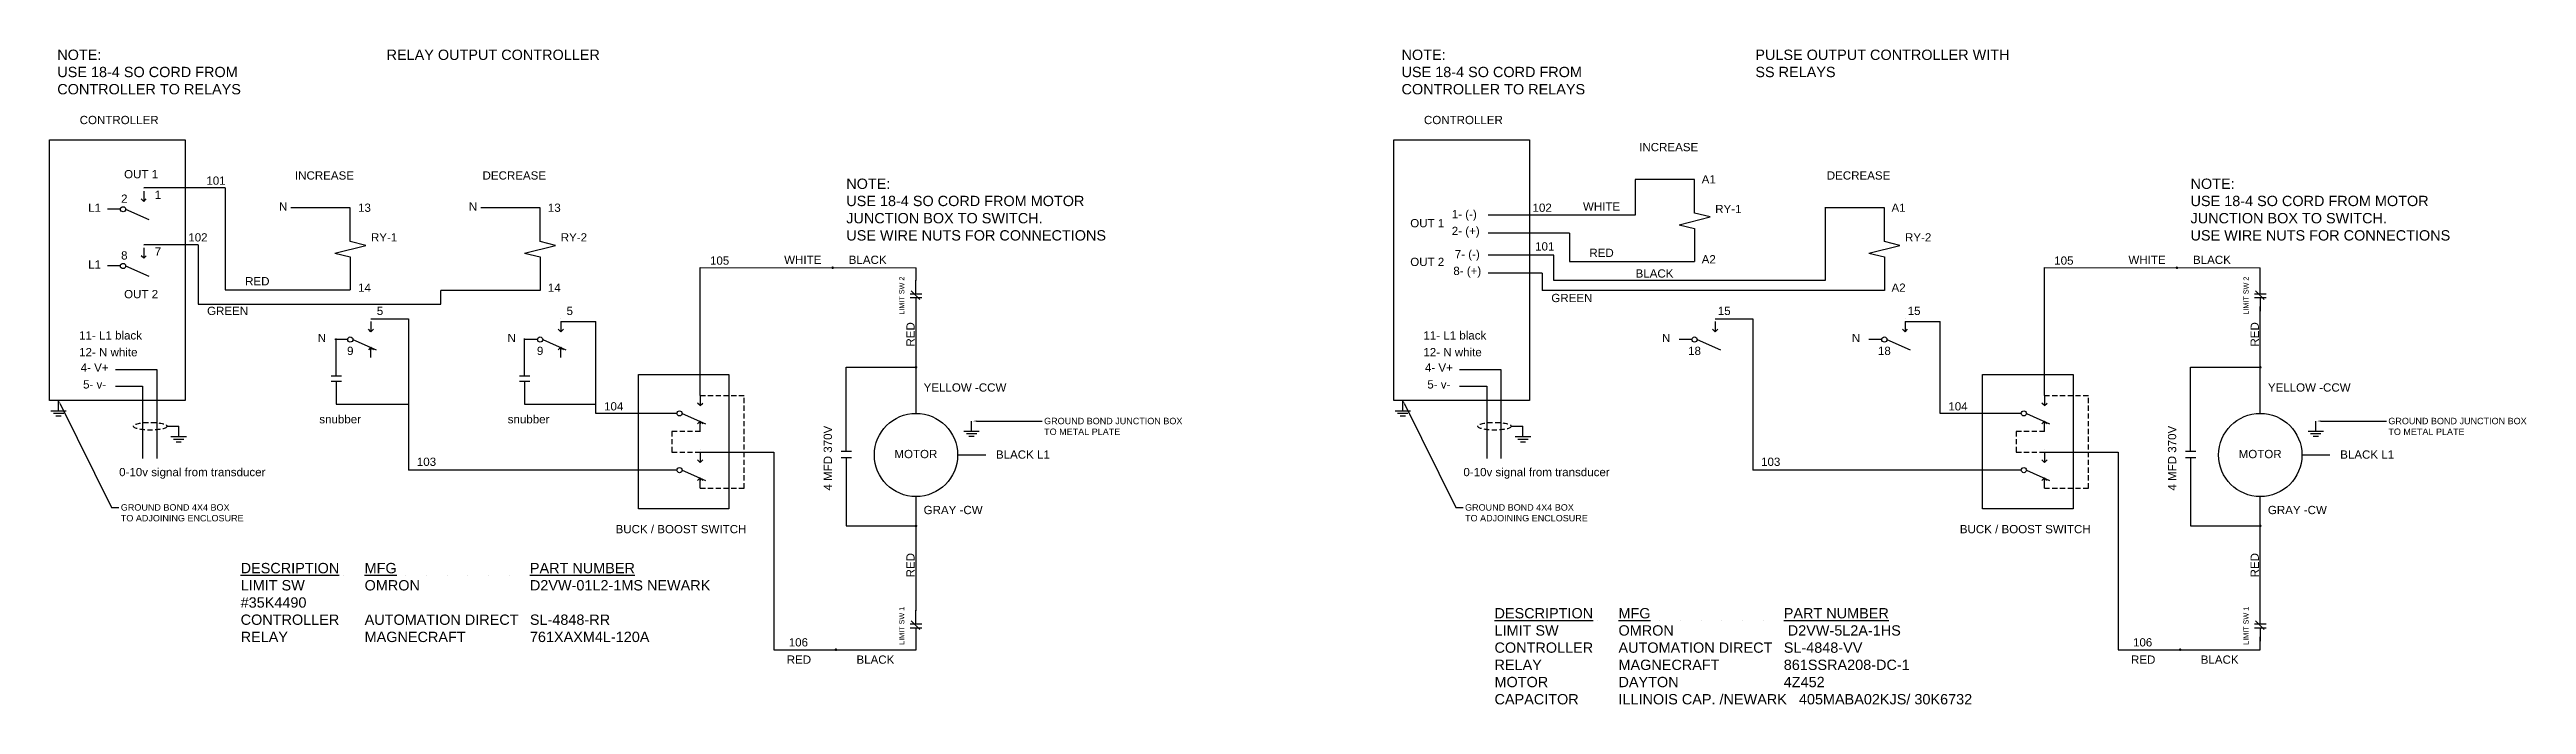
# Model space of a CAD drawing. Header units: inches. Extents: x -228 to 241, y -155 to 115.
# Drawn here: x 121.3 to 241.2, y -155.2 to -123.5 of the extents above; entities that cross this region are included whole.
import ezdxf
from ezdxf import colors
from ezdxf.entities.mleader import LeaderData, LeaderLine
from ezdxf.enums import TextEntityAlignment as Align
from ezdxf.math import Vec2, Vec3

# ---------------------------------------------------------------- set-up
doc = ezdxf.new("R2010")
doc.units = ezdxf.units.IN
doc.header["$MEASUREMENT"] = 0
doc.linetypes.add('HIDDEN', pattern=[0.375, 0.25, -0.125])
for name, color, linetype in [('-DC', 212, 'Continuous'), ('COMP', 3, 'Continuous'), ('DEVICES', 32, 'Continuous'), ('ELECTRICAL DEVICES', 30, 'Continuous'), ('FIELD WIRE - N', 255, 'HIDDEN'), ('HID', 2, 'HIDDEN'), ('PANEL', 150, 'Continuous'), ('TEXT', 4, 'Continuous'), ('WIRE', 1, 'Continuous'), ('WIRES', 1, 'Continuous')]:
    doc.layers.add(name, color=color, linetype=linetype)
doc.styles.add('Notes', font='arial.ttf', dxfattribs={"height": 0.125})
doc.styles.get("Standard").update_dxf_attribs({"font": 'arial.ttf'})

msp = doc.modelspace()

# ---------------------------------------------------------------- texts
at = {"layer": 'TEXT'}
for s, p in [('CONTROLLER', (124.681627, -127.110553)), ('CONTROLLER', (189.744127, -127.110553)), ('INCREASE', (199.681627, -128.423053)), ('OUT 1', (125.744127, -129.735553)), ('INCREASE', (134.619127, -129.798053)), ('DECREASE', (143.806627, -129.798053)), ('DECREASE', (208.869127, -129.798053)), ('2', (124.931627, -130.923053)), ('1', (126.556627, -130.735553)), ('101', (129.369127, -130.048053)), ('A1', (201.619127, -129.985553)), ('L1', (123.494127, -131.360553)), ('N', (132.619127, -131.298053)), ('13', (136.556627, -131.360553)), ('N', (141.806627, -131.298053)), ('13', (145.744127, -131.360553)), ('OUT 1', (187.994127, -132.110553)), ('102', (193.556627, -131.360553)), ('WHITE', (196.431627, -131.298053)), ('A1', (210.806627, -131.360553)), ('102', (128.494127, -132.798053)), ('101', (193.681627, -133.235553)), ('L1', (123.494127, -134.110553)), ('8', (124.931627, -133.673053)), ('7', (126.556627, -133.485553)), ('105', (153.744127, -133.923053)), ('OUT 2', (187.994127, -133.985553)), ('8- (+)', (189.931627, -134.423053)), ('7- (-)', (189.931627, -133.610553)), ('RED', (196.431627, -133.548053)), ('BLACK', (198.994127, -134.548053)), ('A2', (201.619127, -133.860553)), ('105', (218.806627, -133.923053)), ('OUT 2', (125.744127, -135.548053)), ('RED', (131.369127, -134.923053)), ('14', (136.556627, -135.235553)), ('14', (145.744127, -135.235553)), ('GREEN', (194.994127, -135.735553)), ('A2', (210.806627, -135.235553)), ('GREEN', (129.931627, -136.360553)), ('5', (137.306627, -136.360553)), ('5', (146.494127, -136.360553)), ('15', (202.369127, -136.360553)), ('15', (211.556627, -136.360553)), ('N', (134.494127, -137.673053)), ('N', (143.681627, -137.673053)), ('N', (199.556627, -137.673053)), ('N', (208.744127, -137.673053)), ('4- V+', (123.494127, -139.110553)), ('9', (135.869127, -138.298053)), ('9', (145.056627, -138.298053)), ('4- V+', (188.556627, -139.110553)), ('18', (200.931627, -138.298053)), ('18', (210.119127, -138.298053)), ('5- v-', (123.494127, -139.923053)), ('5- v-', (188.556627, -139.923053)), ('104', (148.619127, -140.985553)), ('104', (213.681627, -140.985553)), ('103', (139.556627, -143.673053)), ('MOTOR', (163.244127, -143.298053)), ('103', (204.619127, -143.673053)), ('MOTOR', (228.306627, -143.298053)), ('BUCK / BOOST SWITCH', (151.875, -146.9375)), ('BUCK / BOOST SWITCH', (216.9375, -146.9375)), ('106', (157.556627, -152.423053)), ('106', (222.619127, -152.423053))]:
    msp.add_text(s, height=0.4, dxfattribs=at).set_placement(p, align=Align.CENTER)
for s, p in [('1- (-)', (189.181627, -131.673053)), ('RY-1', (201.931627, -131.423053)), ('RY-1', (136.869127, -132.798053)), ('RY-2', (146.056627, -132.798053)), ('2- (+)', (189.181627, -132.485553)), ('RY-2', (211.119127, -132.798053)), ('11- L1 black', (122.744127, -137.548053)), ('11- L1 black', (187.806627, -137.548053)), ('12- N white', (122.744127, -138.360553)), ('12- N white', (187.806627, -138.360553)), ('snubber', (134.369127, -141.610553)), ('snubber', (143.488255, -141.610553)), ('0-10v signal from transducer', (124.681627, -144.173053)), ('0-10v signal from transducer', (189.744127, -144.173053))]:
    msp.add_text(s, height=0.4, dxfattribs=at).set_placement(p)
for s, p in [('WHITE', (156.869127, -133.485553)), ('BLACK', (159.994127, -133.485553)), ('WHITE', (221.931627, -133.485553)), ('BLACK', (225.056627, -133.485553)), ('YELLOW -CCW', (163.619127, -139.673053)), ('YELLOW -CCW', (228.681627, -139.673053)), ('BLACK L1', (167.119127, -142.923053)), ('BLACK L1', (232.181627, -142.923053)), ('GRAY -CW', (163.619127, -145.610553)), ('GRAY -CW', (228.681627, -145.610553)), ('RED', (156.994127, -152.860553)), ('BLACK', (160.369127, -152.860553)), ('RED', (222.056627, -152.860553)), ('BLACK', (225.431627, -152.860553))]:
    msp.add_text(s, height=0.4, dxfattribs=at).set_placement(p, align=Align.TOP_LEFT)
for s, p in [('RED', (163.181627, -137.298053)), ('RED', (228.244127, -137.298053)), ('4 MFD 370V', (159.181627, -143.298053)), ('4 MFD 370V', (224.244127, -143.298053)), ('RED', (163.181627, -148.485553)), ('RED', (228.244127, -148.485553))]:
    msp.add_text(s, height=0.4, rotation=90, dxfattribs=at).set_placement(p, align=Align.CENTER)
at = {"layer": 'TEXT', "char_height": 0.25, "attachment_point": 1, "style": 'Notes'}
for s, width, insert in [('{\\H2x;NOTE:\\PUSE 18-4 SO CORD FROM \\PCONTROLLER TO RELAYS }', 13.70612506, (121.6875, -123.5)), ('{\\H2x;RELAY OUTPUT CONTROLLER}', 13.70612506, (137.625, -123.5)), ('{\\H2x;NOTE:\\PUSE 18-4 SO CORD FROM \\PCONTROLLER TO RELAYS }', 13.70612506, (186.75, -123.5)), ('{\\H2x;PULSE OUTPUT CONTROLLER WITH\\PSS RELAYS}', 13.70612506, (203.875, -123.5)), ('{\\H2x;NOTE:\\PUSE 18-4 SO CORD FROM MOTOR JUNCTION BOX TO SWITCH.\\PUSE WIRE NUTS FOR CONNECTIONS}', 13.70612506, (159.875, -129.75)), ('{\\H2x;NOTE:\\PUSE 18-4 SO CORD FROM MOTOR JUNCTION BOX TO SWITCH.\\PUSE WIRE NUTS FOR CONNECTIONS}', 13.70612506, (224.9375, -129.75)), ('{\\H2x;\\LDESCRIPTION^I^IMFG^I^I^I^I^I^I^IPART NUMBER\\P\\lLIMIT SW ^I^I^IOMRON^I^I^I^I^I^ID2VW-01L2-1MS NEWARK #35K4490\\PCONTROLLER^I^IAUTOMATION DIRECT^ISL-4848-RR\\PRELAY^I^I^I^IMAGNECRAFT^I^I^I^I761XAXM4L-120A\\P}^I^I', 21.66013428, (130.5625, -148.375)), ('{\\H2x;\\LDESCRIPTION^I^IMFG^I^I^I^I^I^I^IPART NUMBER\\P\\lLIMIT SW ^I^I^IOMRON^I^I^I^I^I^I D2VW-5L2A-1HS \\H1.2261x; \\H0.81561x;\\PCONTROLLER^I^IAUTOMATION DIRECT^ISL-4848-VV\\H1.2757x; \\H0.78388x;\\PRELAY^I^I^I^IMAGNECRAFT^I^I^I^I861SSRA208-DC-1\\H1.1751x; \\H0.85096x;\\PMOTOR ^I^I^I^IDAYTON^I^I^I^I^I^I4Z452\\H1.2094x; \\H0.82689x;\\PCAPACITOR^I^IILLINOIS CAP. /NEWARK   405MABA02KJS/ 30K6732 ^I^I^I^I\\H1.198x; \\H0.83476x;\\P}^I^I{\\H1.368x; }', 28.06402016, (191.25, -150.5625))]:
    msp.add_mtext_dynamic_manual_height_columns(s, width=width, gutter_width=0.625, heights=[0], dxfattribs=dict(at, insert=insert))

# ---------------------------------------------------------------- blocks, each defined once
blk = doc.blocks.new('COILRY')
for p, q in [((0, -0.375), (0, 0)), ((0.25, -0.4375), (0, -0.375)), ((-0.25, -0.5625), (0.25, -0.4375)), ((-0.25, -0.5625), (0, -0.625)), ((0, -0.625), (0, -1))]:
    blk.add_line(p, q)
blk = doc.blocks.new('NCC')
for p, q in [((-0.5625, 0), (-1, 0)), ((-0.625, -0.125), (-0.34375, 0.15625)), ((-0.5625, 0.1875), (-0.5625, -0.1875)), ((-0.4375, 0.1875), (-0.4375, -0.1875)), ((-0.4375, 0), (0, 0))]:
    blk.add_line(p, q)
for tag, p in [('DESCRIPTL1', (-0.5, 0.375)), ('DESCRIPTL2', (-0.5, 0.25)), ('LABEL', (-0.5, -0.5))]:
    blk.add_attdef(tag, text='', height=0.1).set_placement(p, align=Align.CENTER)
at = {"flags": 3}
blk.add_attdef('DEVNAME', text='', height=0.1, dxfattribs=at).set_placement((-0.5, 0.5), align=Align.CENTER)
blk = doc.blocks.new('GND')
for p, q in [((0, -0.5), (0, 0)), ((-0.375, -0.5), (0.375, -0.5)), ((-0.25, -0.625), (0.25, -0.625)), ((-0.125, -0.75), (0.125, -0.75))]:
    blk.add_line(p, q)

# ---------------------------------------------------------------- linework, layer by layer
at = {"layer": '-DC'}
for p, q in [((136.869127, -136.548053), (138.6875, -136.548053)), ((138.6875, -136.548053), (138.6875, -143.878421)), ((201.931627, -136.548053), (203.75, -136.548053)), ((203.75, -136.548053), (203.75, -143.878421)), ((146.056627, -136.673053), (147.75, -136.673053)), ((211.119127, -136.673053), (212.8125, -136.673053))]:
    msp.add_line(p, q, dxfattribs=at)
at = {"layer": 'COMP'}
for p, q in [((125.869127, -130.235553), (125.869127, -130.235553)), ((125.869127, -130.360553), (125.869127, -130.860553)), ((124.744127, -131.235553), (124.119127, -131.235553)), ((124.994127, -131.235553), (126.119127, -131.735553)), ((125.869127, -130.860553), (125.744127, -130.735553)), ((125.869127, -130.860553), (125.994127, -130.735553)), ((125.869127, -132.985553), (125.869127, -132.985553)), ((124.744127, -133.985553), (124.119127, -133.985553)), ((124.994127, -133.985553), (126.119127, -134.485553)), ((125.869127, -133.610553), (125.744127, -133.485553)), ((125.869127, -133.110553), (125.869127, -133.610553)), ((125.869127, -133.610553), (125.994127, -133.485553)), ((136.869127, -136.548053), (136.869127, -136.548053)), ((146.056627, -136.548053), (146.056627, -136.548053)), ((201.931627, -136.548053), (201.931627, -136.548053)), ((211.119127, -136.548053), (211.119127, -136.548053)), ((135.744127, -137.548053), (135.119127, -137.548053)), ((135.994127, -137.548053), (137.119127, -138.048053)), ((136.869127, -137.173053), (136.744127, -137.048053)), ((136.869127, -136.673053), (136.869127, -137.173053)), ((136.869127, -137.173053), (136.994127, -137.048053)), ((144.931627, -137.548053), (144.306627, -137.548053)), ((145.181627, -137.548053), (146.306627, -138.048053)), ((146.056627, -137.173053), (145.931627, -137.048053)), ((146.056627, -136.673053), (146.056627, -137.173053)), ((146.056627, -137.173053), (146.181627, -137.048053)), ((200.806627, -137.548053), (200.181627, -137.548053)), ((201.056627, -137.548053), (202.181627, -138.048053)), ((201.931627, -137.173053), (201.806627, -137.048053)), ((201.931627, -136.673053), (201.931627, -137.173053)), ((201.931627, -137.173053), (202.056627, -137.048053)), ((209.994127, -137.548053), (209.369127, -137.548053)), ((210.244127, -137.548053), (211.369127, -138.048053)), ((211.119127, -137.173053), (210.994127, -137.048053)), ((211.119127, -136.673053), (211.119127, -137.173053)), ((211.119127, -137.173053), (211.244127, -137.048053)), ((136.869127, -137.923053), (136.744127, -138.048053)), ((136.869127, -138.423053), (136.869127, -137.923053)), ((136.869127, -137.923053), (136.869127, -138.048053)), ((136.869127, -137.923053), (136.994127, -138.048053)), ((146.056627, -137.923053), (145.931627, -138.048053)), ((146.056627, -138.423053), (146.056627, -137.923053)), ((146.056627, -137.923053), (146.056627, -138.048053)), ((146.056627, -137.923053), (146.181627, -138.048053)), ((152.806627, -140.128421), (152.806627, -140.128421)), ((152.806627, -140.253421), (152.806627, -140.753421)), ((217.869127, -140.128421), (217.869127, -140.128421)), ((217.869127, -140.253421), (217.869127, -140.753421)), ((151.681627, -141.128421), (151.056627, -141.128421)), ((151.931627, -141.128421), (153.056627, -141.628421)), ((152.806627, -140.753421), (152.681627, -140.628421)), ((152.806627, -140.753421), (152.931627, -140.628421)), ((216.744127, -141.128421), (216.119127, -141.128421)), ((216.994127, -141.128421), (218.119127, -141.628421)), ((217.869127, -140.753421), (217.744127, -140.628421)), ((217.869127, -140.753421), (217.994127, -140.628421)), ((152.806627, -141.503421), (152.681627, -141.628421)), ((152.806627, -141.503421), (152.931627, -141.628421)), ((152.806627, -141.503421), (152.806627, -141.628421)), ((152.806627, -142.003421), (152.806627, -141.503421)), ((217.869127, -141.503421), (217.744127, -141.628421)), ((217.869127, -141.503421), (217.994127, -141.628421)), ((217.869127, -141.503421), (217.869127, -141.628421)), ((217.869127, -142.003421), (217.869127, -141.503421)), ((152.806627, -143.503421), (152.681627, -143.378421)), ((152.806627, -142.878421), (152.806627, -142.878421)), ((152.806627, -143.003421), (152.806627, -143.503421)), ((152.806627, -143.503421), (152.931627, -143.378421)), ((159.625, -142.955368), (160.125, -142.955368)), ((159.625, -143.267868), (160.125, -143.267868)), ((217.869127, -143.503421), (217.744127, -143.378421)), ((217.869127, -142.878421), (217.869127, -142.878421)), ((217.869127, -143.003421), (217.869127, -143.503421)), ((217.869127, -143.503421), (217.994127, -143.378421)), ((224.6875, -142.955368), (225.1875, -142.955368)), ((224.6875, -143.267868), (225.1875, -143.267868)), ((151.681627, -143.878421), (151.056627, -143.878421)), ((151.931627, -143.878421), (153.056627, -144.378421)), ((152.806627, -144.253421), (152.681627, -144.378421)), ((152.806627, -144.753421), (152.806627, -144.253421)), ((152.806627, -144.253421), (152.806627, -144.378421)), ((152.806627, -144.253421), (152.931627, -144.378421)), ((216.744127, -143.878421), (216.119127, -143.878421)), ((216.994127, -143.878421), (218.119127, -144.378421)), ((217.869127, -144.253421), (217.744127, -144.378421)), ((217.869127, -144.753421), (217.869127, -144.253421)), ((217.869127, -144.253421), (217.869127, -144.378421)), ((217.869127, -144.253421), (217.994127, -144.378421))]:
    msp.add_line(p, q, dxfattribs=at)
for centre in [(124.869127, -131.235553), (124.869127, -133.985553), (135.869127, -137.548053), (145.056627, -137.548053), (200.931627, -137.548053), (210.119127, -137.548053), (151.806627, -141.128421), (216.869127, -141.128421), (151.806627, -143.878421), (216.869127, -143.878421)]:
    msp.add_circle(centre, 0.125, dxfattribs=at)
at = {"layer": 'DEVICES'}
for p, q in [((135.1875, -139.3125), (135.1875, -137.5)), ((144.306627, -139.3125), (144.306627, -137.5)), ((134.9375, -139.3125), (135.4375, -139.3125)), ((134.9375, -139.5625), (135.4375, -139.5625)), ((135.1875, -139.5625), (135.1875, -140.6875)), ((144.056627, -139.3125), (144.556627, -139.3125)), ((144.056627, -139.5625), (144.556627, -139.5625)), ((144.306627, -139.5625), (144.306627, -140.6875)), ((135.1875, -140.6875), (138.6875, -140.6875)), ((144.306627, -140.6875), (147.75, -140.6875))]:
    msp.add_line(p, q, dxfattribs=at)
for points in [[(149.8125, -139.25), (154.1875, -139.25), (154.1875, -145.75), (149.8125, -145.75)], [(214.875, -139.25), (219.25, -139.25), (219.25, -145.75), (214.875, -145.75)]]:
    msp.add_lwpolyline(points, close=True, dxfattribs=at)
at = {"layer": 'ELECTRICAL DEVICES', "ltscale": 0.1, "const_width": 0.0625}
for points in [[(159.184564, -134.071434, 1), (159.247064, -134.071434, 1)], [(224.247064, -134.071434, 1), (224.309564, -134.071434, 1)], [(163.21875, -138.892868, 1), (163.28125, -138.892868, 1)], [(228.28125, -138.892868, 1), (228.34375, -138.892868, 1)], [(163.21875, -146.580368, 1), (163.28125, -146.580368, 1)], [(228.28125, -146.580368, 1), (228.34375, -146.580368, 1)], [(159.34375, -152.580368, 1), (159.40625, -152.580368, 1)], [(224.40625, -152.580368, 1), (224.46875, -152.580368, 1)]]:
    msp.add_lwpolyline(points, format="xyb", close=True, dxfattribs=at)
at = {"layer": 'ELECTRICAL DEVICES'}
for centre in [(163.25, -143.142868), (228.3125, -143.142868)]:
    msp.add_circle(centre, 2.015564, dxfattribs=at)
at = {"layer": 'FIELD WIRE - N'}
for p, q in [((152.806627, -140.253421), (154.9375, -140.253421)), ((154.9375, -144.753421), (154.9375, -140.253421)), ((217.869127, -140.253421), (220, -140.253421)), ((220, -144.753421), (220, -140.253421)), ((152.8125, -142), (151.4375, -142)), ((151.4375, -142), (151.4375, -143)), ((217.875, -142), (216.5, -142)), ((216.5, -142), (216.5, -143)), ((151.4375, -143), (152.8125, -143)), ((216.5, -143), (217.875, -143)), ((152.806627, -144.753421), (154.9375, -144.753421)), ((217.869127, -144.753421), (220, -144.753421))]:
    msp.add_line(p, q, dxfattribs=at)
at = {"layer": 'HID'}
for centre in [(126.1875, -141.75), (191.25, -141.75)]:
    msp.add_ellipse(centre, major_axis=(0.8125, 0), ratio=0.2307692308, dxfattribs=at)
at = {"layer": 'PANEL'}
for points in [[(121.3125, -127.875), (127.875, -127.875), (127.875, -140.5), (121.3125, -140.5)], [(186.375, -127.875), (192.9375, -127.875), (192.9375, -140.5), (186.375, -140.5)]]:
    msp.add_lwpolyline(points, close=True, dxfattribs=at)
at = {"layer": 'WIRE'}
for p, q in [((129.8125, -130.205368), (125.875, -130.205368)), ((129.8125, -130.205368), (129.8125, -135.142868)), ((198.056627, -129.798053), (198.056627, -131.517868)), ((198.056627, -131.517868), (190.9375, -131.517868)), ((207.25, -131.1875), (207.25, -134.6875)), ((128.5, -132.955368), (125.875, -132.955368)), ((128.5, -132.955368), (128.5, -135.830368)), ((194.875, -132.392868), (190.9375, -132.392868)), ((194.875, -132.392868), (194.875, -133.767868)), ((152.806627, -140.253421), (152.806627, -134.0625)), ((152.806627, -134.0625), (163.25, -134.080368)), ((163.25, -134.690413), (163.25, -134.080368)), ((194.125, -133.455368), (190.9375, -133.455368)), ((194.125, -134.6875), (194.125, -133.455368)), ((194.875, -133.767868), (200.931627, -133.767868)), ((217.869127, -140.253421), (217.869127, -134.0625)), ((217.869127, -134.0625), (228.3125, -134.080368)), ((228.3125, -134.690413), (228.3125, -134.080368)), ((129.8125, -135.142868), (135.869127, -135.142868)), ((140.25, -135.830368), (140.25, -135.173053)), ((193.5625, -134.330368), (190.9375, -134.330368)), ((193.5625, -134.330368), (193.5625, -135.173053)), ((207.25, -134.6875), (194.125, -134.6875)), ((128.5, -135.830368), (140.25, -135.830368)), ((163.25, -141.142868), (163.25, -135.955368)), ((228.3125, -141.142868), (228.3125, -135.955368)), ((147.75, -141.128421), (147.75, -136.673053)), ((212.8125, -141.128421), (212.8125, -136.673053)), ((124.5, -139), (126.5, -139)), ((126.5, -139), (126.5, -143.3125)), ((159.875, -142.955368), (159.875, -138.892868)), ((159.875, -138.892868), (163.25, -138.892868)), ((189.5625, -139), (191.5625, -139)), ((191.5625, -139), (191.5625, -143.3125)), ((224.9375, -142.955368), (224.9375, -138.892868)), ((224.9375, -138.892868), (228.3125, -138.892868)), ((124.5, -139.8125), (125.8125, -139.8125)), ((125.8125, -139.8125), (125.8125, -143.3125)), ((189.5625, -139.8125), (190.875, -139.8125)), ((190.875, -139.8125), (190.875, -143.3125)), ((151.056627, -141.128421), (147.75, -141.128421)), ((216.119127, -141.128421), (212.8125, -141.128421)), ((127, -141.75), (127.5625, -141.75)), ((192.0625, -141.75), (192.625, -141.75)), ((152.806627, -143.003421), (156.375, -143.003421)), ((156.375, -143.003421), (156.375, -152.580368)), ((159.875, -143.267868), (159.875, -146.580368)), ((165.25, -143.142868), (166.625, -143.142868)), ((217.869127, -143.003421), (221.4375, -143.003421)), ((221.4375, -143.003421), (221.4375, -152.580368)), ((224.9375, -143.267868), (224.9375, -146.580368)), ((230.3125, -143.142868), (231.6875, -143.142868)), ((151.056627, -143.878421), (138.6875, -143.878421)), ((216.119127, -143.878421), (203.75, -143.878421)), ((163.25, -150.690413), (163.25, -145.158432)), ((228.3125, -150.690413), (228.3125, -145.158432)), ((159.875, -146.580368), (163.25, -146.580368)), ((224.9375, -146.580368), (228.3125, -146.580368)), ((163.25, -152.580368), (163.25, -151.955368)), ((228.3125, -152.580368), (228.3125, -151.955368)), ((156.375, -152.580368), (163.25, -152.580368)), ((221.4375, -152.580368), (228.3125, -152.580368))]:
    msp.add_line(p, q, dxfattribs=at)
at = {"layer": 'WIRES'}
for p, q in [((199.056627, -129.798053), (198.056627, -129.798053)), ((200.931627, -129.798053), (199.056627, -129.798053)), ((200.931627, -130.298053), (200.931627, -129.798053)), ((133.994127, -131.173053), (132.994127, -131.173053)), ((135.869127, -131.173053), (133.994127, -131.173053)), ((135.869127, -131.673053), (135.869127, -131.173053)), ((143.181627, -131.173053), (142.181627, -131.173053)), ((145.056627, -131.173053), (143.181627, -131.173053)), ((145.056627, -131.673053), (145.056627, -131.173053)), ((208.244127, -131.173053), (207.244127, -131.173053)), ((210.119127, -131.173053), (208.244127, -131.173053)), ((210.119127, -131.673053), (210.119127, -131.173053)), ((200.931627, -133.298053), (200.931627, -133.767868)), ((135.869127, -134.673053), (135.869127, -135.142868)), ((145.056627, -135.173053), (140.25, -135.173053)), ((145.056627, -134.673053), (145.056627, -135.173053)), ((210.119127, -135.173053), (193.5625, -135.173053)), ((210.119127, -134.673053), (210.119127, -135.173053))]:
    msp.add_line(p, q, dxfattribs=at)

# ---------------------------------------------------------------- block references
at = {"layer": 'COMP', "xscale": 3, "yscale": 3, "zscale": 3}
for p in [(200.931627, -130.298053), (135.869127, -131.673053), (145.056627, -131.673053), (210.119127, -131.673053)]:
    msp.add_blockref('COILRY', p, dxfattribs=at)
at = {"layer": 'COMP'}
ref = msp.add_blockref('NCC', (163.24791, -134.671881), dxfattribs=dict(at, xscale=1.5, yscale=1.5, zscale=1.5, rotation=90))
ref.add_attrib('DESCRIPTL1', 'LIMIT SW 2', dxfattribs={"layer": '0', "height": 0.25, "rotation": 90}).set_placement((162.68541, -135.421881), align=Align.CENTER)
ref = msp.add_blockref('NCC', (228.31041, -134.671881), dxfattribs=dict(at, xscale=1.5, yscale=1.5, zscale=1.5, rotation=90))
ref.add_attrib('DESCRIPTL1', 'LIMIT SW 2', dxfattribs={"layer": '0', "height": 0.25, "rotation": 90}).set_placement((227.74791, -135.421881), align=Align.CENTER)
ref = msp.add_blockref('NCC', (163.24791, -150.671881), dxfattribs=dict(at, xscale=1.5, yscale=1.5, zscale=1.5, rotation=90))
ref.add_attrib('DESCRIPTL1', 'LIMIT SW 1', dxfattribs={"layer": '0', "height": 0.25, "rotation": 90}).set_placement((162.68541, -151.421881), align=Align.CENTER)
ref = msp.add_blockref('NCC', (228.31041, -150.671881), dxfattribs=dict(at, xscale=1.5, yscale=1.5, zscale=1.5, rotation=90))
ref.add_attrib('DESCRIPTL1', 'LIMIT SW 1', dxfattribs={"layer": '0', "height": 0.25, "rotation": 90}).set_placement((227.74791, -151.421881), align=Align.CENTER)
at = {"layer": 'WIRE'}
for p in [(121.75, -140.5), (186.8125, -140.5), (127.5625, -141.75), (192.625, -141.75)]:
    msp.add_blockref('GND', p, dxfattribs=at)
at = {"layer": 'WIRE', "xscale": -1}
for p in [(165.9375, -141.5), (231, -141.5)]:
    msp.add_blockref('GND', p, dxfattribs=at)

msp.set_redraw_order([(e.dxf.handle, doc.entitydb.next_handle()) for e in msp.query("TEXT MTEXT ATTDEF DIMENSION ARC_DIMENSION")])  # texts and dimensions are drawn at this point

# ---------------------------------------------------------------- leaders
at = {"layer": 'TEXT'}
ml = msp.add_multileader_mtext('Standard', dxfattribs=at)
ml.set_content('{\\C256;GROUND BOND 4X4 BOX\\PTO ADJOINING ENCLOSURE}', color=256)
ml.set_leader_properties()
ml.build(insert=Vec2(0, 0))
ml.multileader.update_dxf_attribs({"dogleg_length": 0.36, "arrow_head_size": 0.18})
ctx = ml.context
ctx.base_point, ctx.char_height, ctx.arrow_head_size, ctx.landing_gap_size, ctx.plane_origin = Vec3(124.6725, -145.6875), 0.3125, 0.18, 0.09, Vec3(121.75, -140.5)
notes = []
notes.append((ctx, [(0, (1, 1, 0), (124.3125, -145.6875), (1, 0), 0.36, [(0, [(121.75, -140.5)], 0, [])])]))
ctx.mtext.insert, ctx.mtext.flow_direction = Vec3(124.7625, -145.528585), 5
ml = msp.add_multileader_mtext('Standard', dxfattribs=at)
ml.set_content('GROUND BOND JUNCTION BOX\\PTO METAL PLATE', color=256)
ml.set_leader_properties()
ml.build(insert=Vec2(0, 0))
ml.multileader.update_dxf_attribs({"dogleg_length": 0.36, "arrow_head_size": 0.18})
ctx = ml.context
ctx.base_point, ctx.char_height, ctx.arrow_head_size, ctx.landing_gap_size, ctx.plane_origin = Vec3(169.36, -141.5), 0.3125, 0.18, 0.09, Vec3(166, -141.5)
notes.append((ctx, [(0, (1, 1, 0), (169, -141.5), (1, 0), 0.36, [(0, [(166, -141.5)], 0, [])])]))
ctx.mtext.insert, ctx.mtext.flow_direction = Vec3(169.45, -141.341085), 5
ml = msp.add_multileader_mtext('Standard', dxfattribs=at)
ml.set_content('{\\C256;GROUND BOND 4X4 BOX\\PTO ADJOINING ENCLOSURE}', color=256)
ml.set_leader_properties()
ml.build(insert=Vec2(0, 0))
ml.multileader.update_dxf_attribs({"dogleg_length": 0.36, "arrow_head_size": 0.18})
ctx = ml.context
ctx.base_point, ctx.char_height, ctx.arrow_head_size, ctx.landing_gap_size, ctx.plane_origin = Vec3(189.735, -145.6875), 0.3125, 0.18, 0.09, Vec3(186.8125, -140.5)
notes.append((ctx, [(0, (1, 1, 0), (189.375, -145.6875), (1, 0), 0.36, [(0, [(186.8125, -140.5)], 0, [])])]))
ctx.mtext.insert, ctx.mtext.flow_direction = Vec3(189.825, -145.528585), 5
ml = msp.add_multileader_mtext('Standard', dxfattribs=at)
ml.set_content('GROUND BOND JUNCTION BOX\\PTO METAL PLATE', color=256)
ml.set_leader_properties()
ml.build(insert=Vec2(0, 0))
ml.multileader.update_dxf_attribs({"dogleg_length": 0.36, "arrow_head_size": 0.18})
ctx = ml.context
ctx.base_point, ctx.char_height, ctx.arrow_head_size, ctx.landing_gap_size, ctx.plane_origin = Vec3(234.4225, -141.5), 0.3125, 0.18, 0.09, Vec3(231.0625, -141.5)
notes.append((ctx, [(0, (1, 1, 0), (234.0625, -141.5), (1, 0), 0.36, [(0, [(231.0625, -141.5)], 0, [])])]))
ctx.mtext.insert, ctx.mtext.flow_direction = Vec3(234.5125, -141.341085), 5
for ctx, leaders in notes:
    for number, flags, end, landing, length, lines in leaders:
        leader = LeaderData()
        leader.index, (leader.has_last_leader_line, leader.has_dogleg_vector, leader.attachment_direction) = number, flags
        leader.last_leader_point, leader.dogleg_vector, leader.dogleg_length = Vec3(end), Vec3(landing), length
        for number, points, colour, breaks in lines:
            line = LeaderLine()
            line.index, line.vertices, line.color, line.breaks = number, Vec3.list(points), colors.encode_raw_color(colour), breaks
            leader.lines.append(line)
        ctx.leaders.append(leader)

doc.saveas('drawing.dxf')
